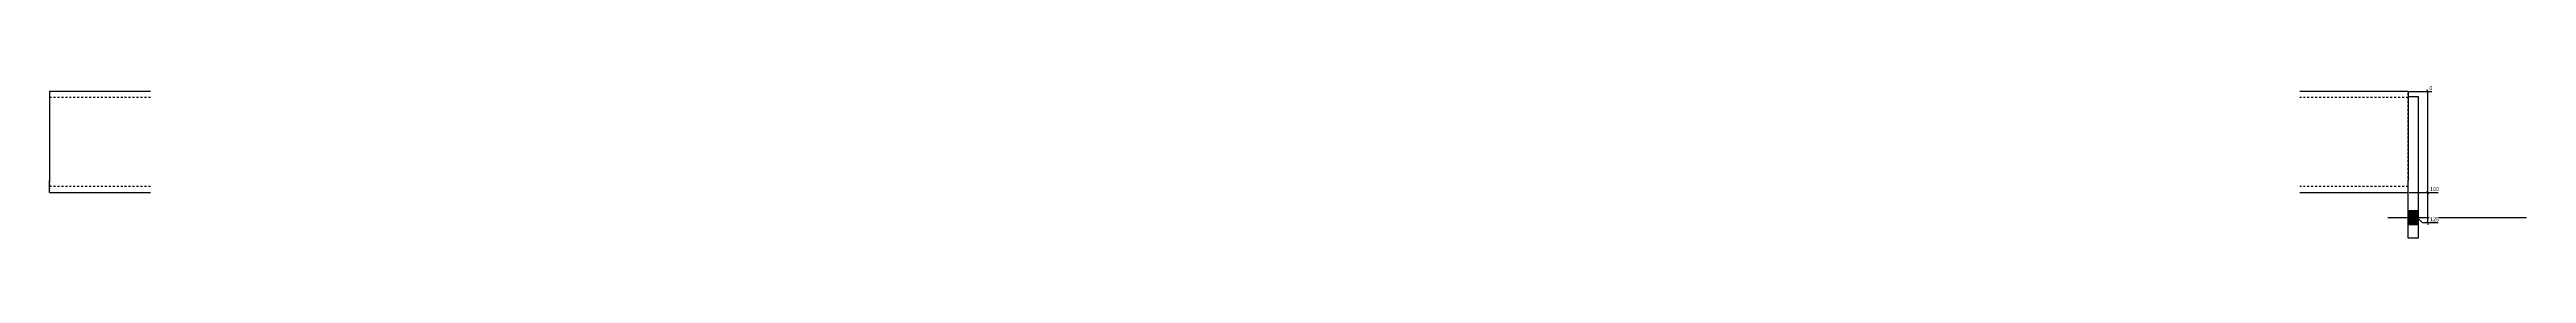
# Model space of a CAD drawing. Header units: millimetres. Extents: x 14 to 22241, y 2 to 843.
# Drawn here: x 11969 to 14427, y 2 to 154 of the extents above; entities that cross this region are included whole.
import ezdxf

# ---------------------------------------------------------------- set-up
doc = ezdxf.new("R2010")
doc.units = ezdxf.units.MM
doc.linetypes.add('DXK_LINE_DOT2', pattern=[3.9198, 1.9599, -1.9599])
doc.layers.add('MÅLSÆTNING', color=7, linetype='Continuous')
doc.layers.add('STÅL', color=7, linetype='Continuous')
doc.styles.add('Arial Narrow', font='ARIALN.TTF', dxfattribs={"height": 0.2})

msp = doc.modelspace()

# ---------------------------------------------------------------- hatches: boundary and pattern name
at = {"layer": 'STÅL', "linetype": 'Continuous'}
msp.add_hatch(color=96, dxfattribs=at).paths.add_polyline_path([(14319.5, 15.4), (14319.5, 29.4), (14309.5, 29.4), (14309.5, 15.4)])
msp.add_hatch(color=96, dxfattribs=at).paths.add_polyline_path([(14319.5, 15.4), (14319.5, 29.4), (14309.5, 29.4), (14309.5, 15.4)])

# ---------------------------------------------------------------- linework, layer by layer
at = {"layer": 'MÅLSÆTNING', "color": 7, "linetype": 'Continuous'}
for p, q in [((14329.6, 145.9), (14328.4, 148.9)), ((14310.5, 147.4), (14333.1, 147.4)), ((14329, 47.4), (14329, 147.4)), ((14310.5, 47.4), (14339.5, 47.4)), ((14310.5, 47.4), (14339.5, 47.4)), ((14328.4, 48.9), (14329.6, 45.9)), ((14329.6, 45.9), (14328.4, 48.9)), ((14329, 17.4), (14329, 47.4)), ((14319, 22.4), (14310.5, 22.4)), ((14324, 17.4), (14319, 22.4)), ((14339.5, 17.4), (14324, 17.4)), ((14328.4, 18.9), (14329.6, 15.9))]:
    msp.add_line(p, q, dxfattribs=at)
at = {"layer": 'STÅL', "color": 2, "linetype": 'Continuous'}
for p, q in [((11969.5, 147.4), (11969.5, 135.4)), ((12069.5, 147.4), (11969.5, 147.4)), ((11969.5, 135.4), (11969.5, 59.4)), ((14309.5, 147.4), (14202, 147.4)), ((14309.5, 147.4), (14309.5, 146.5)), ((14309.5, 146.5), (14309.5, 135.4)), ((14309.5, 142.4), (14319.5, 142.4)), ((14309.5, 135.4), (14309.5, 59.4)), ((14319.5, 142.4), (14319.5, 2.4)), ((11969.5, 48.3), (11969.5, 59.4)), ((14309.5, 49.9), (14309.5, 59.4)), ((14309.5, 2.4), (14309.5, 49.9)), ((11969.5, 47.4), (11969.5, 48.3)), ((11969.5, 47.4), (12069.5, 47.4)), ((14202, 47.4), (14309.5, 47.4)), ((14319.5, 2.4), (14309.5, 2.4))]:
    msp.add_line(p, q, dxfattribs=at)
at = {"layer": 'STÅL', "color": 7, "linetype": 'DXK_LINE_DOT2'}
for p, q in [((11969.5, 147.4), (11969.5, 146.5)), ((11969.5, 146.5), (11969.5, 143.9)), ((12069.5, 141.4), (11969.5, 141.4)), ((14309.5, 141.4), (14202, 141.4)), ((14309.5, 143.9), (14309.5, 147.4)), ((14309.5, 49.9), (14309.5, 142.4)), ((11969.5, 59.4), (11969.5, 50.9)), ((12069.5, 53.4), (11969.5, 53.4)), ((14309.5, 53.4), (14202, 53.4)), ((14309.5, 48.3), (14309.5, 49.9)), ((14309.5, 47.4), (14309.5, 48.3))]:
    msp.add_line(p, q, dxfattribs=at)
at = {"layer": 'STÅL', "color": 96, "linetype": 'Continuous'}
for p, q in [((14319.5, 29.4), (14309.5, 29.4)), ((14319.5, 29.4), (14309.5, 29.4)), ((14427, 22.4), (14289.5, 22.4)), ((14427, 22.4), (14289.5, 22.4)), ((14319.5, 15.4), (14309.5, 15.4)), ((14319.5, 15.4), (14309.5, 15.4))]:
    msp.add_line(p, q, dxfattribs=at)

# ---------------------------------------------------------------- next in the draw order: wipeouts: each hides what was drawn before it
at = {"color": 0, "linetype": 'Continuous'}
for points in [[(14333.9, 148.2), (14333.9, 153.8), (14329.9, 153.8), (14329.9, 148.2)], [(14339.5, 48.2), (14339.5, 53.8), (14330.6, 53.8), (14330.6, 48.2)], [(14339.5, 18.2), (14339.5, 23.8), (14330.6, 23.8), (14330.6, 18.2)]]:
    msp.add_wipeout(points, dxfattribs=at).dxf.layer = 'MÅLSÆTNING'

# ---------------------------------------------------------------- next in the draw order: texts
at = {"layer": 'MÅLSÆTNING', "color": 3, "linetype": 'Continuous', "style": 'Arial Narrow'}
for s, p in [('0', (14330.7, 149)), ('100', (14331.4, 49)), ('125', (14331.4, 19))]:
    msp.add_text(s, height=3.82, dxfattribs=at).set_placement(p)

doc.saveas('drawing.dxf')
